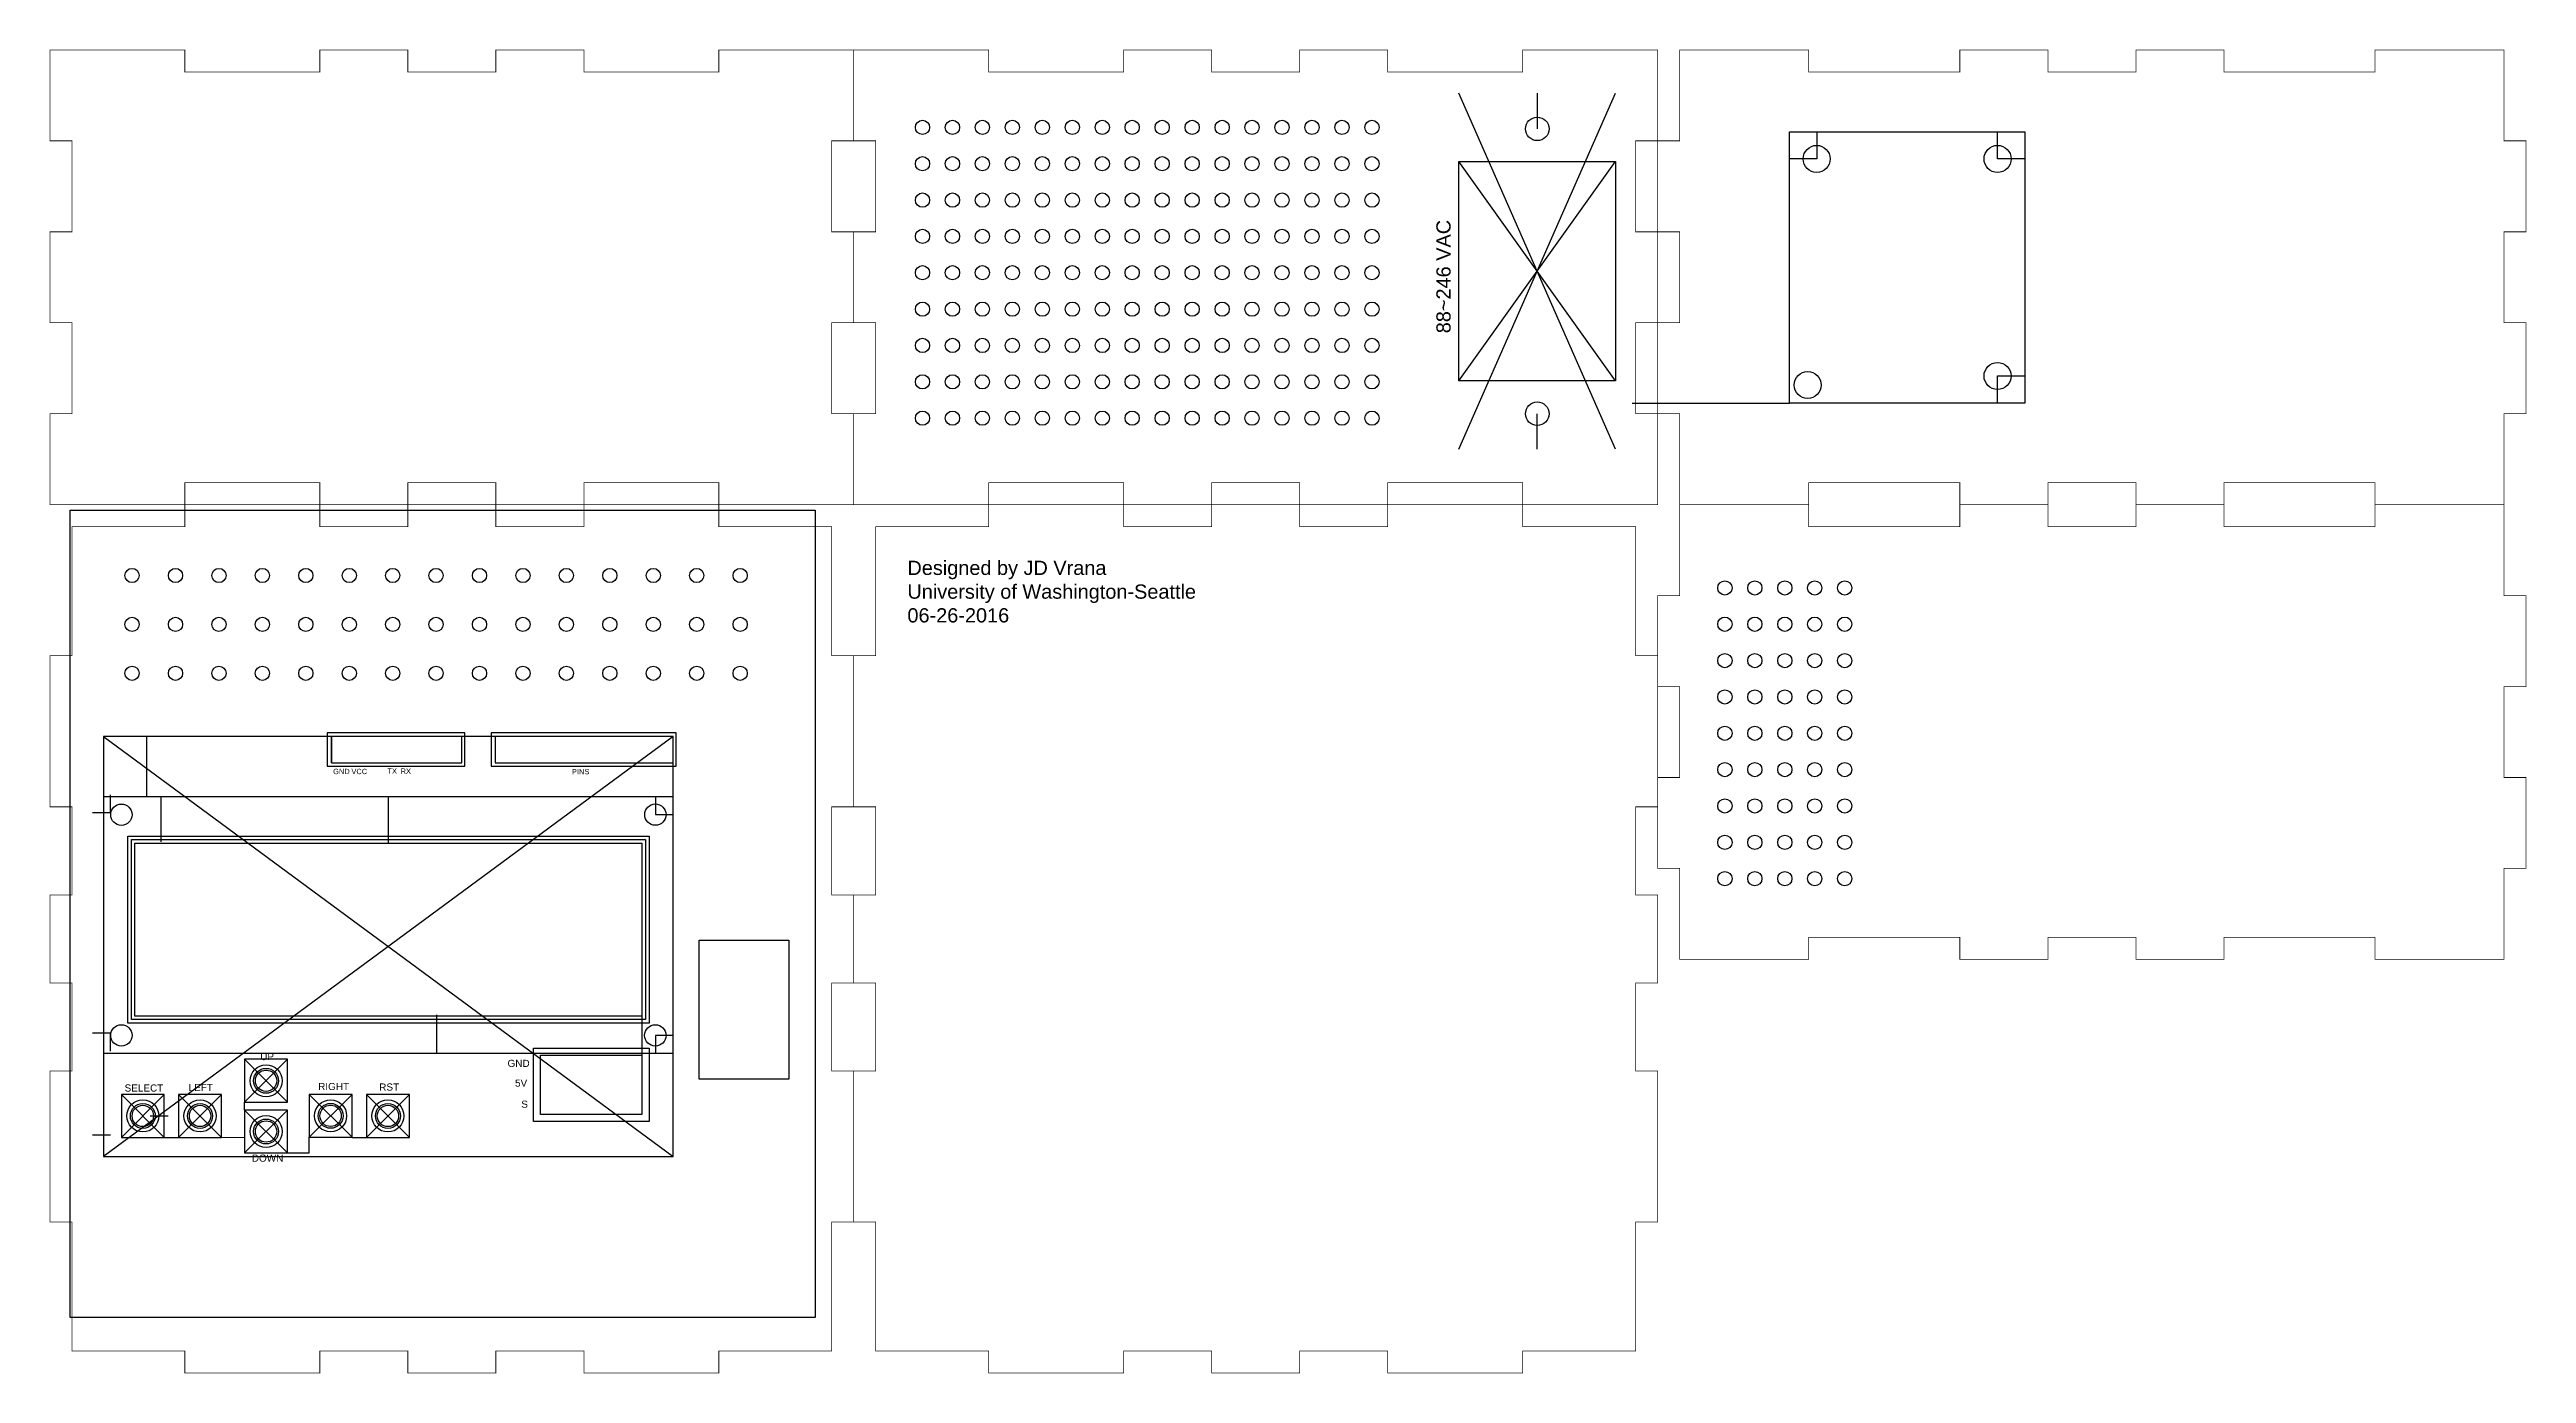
# Model space of a CAD drawing. Header units: inches. Extents: x 2.8 to 51.6, y -3 to 63.
# Drawn here: x 16.86 to 51.64, y 44.37 to 62.96 of the extents above; entities that cross this region are included whole.
import ezdxf

# ---------------------------------------------------------------- set-up
doc = ezdxf.new("R2010")
doc.units = ezdxf.units.IN
doc.header["$MEASUREMENT"] = 0
doc.layers.get('0').update_dxf_attribs({"color": 6})
for name, color, linetype in [('Cut', 1, 'Continuous'), ('Engrave', 2, 'Continuous'), ('Silk', 7, 'Continuous')]:
    doc.layers.add(name, color=color, linetype=linetype)
doc.styles.get("Standard").update_dxf_attribs({"font": 'Arial.ttf'})

msp = doc.modelspace()

# ---------------------------------------------------------------- texts
at = {"layer": 'Engrave', "insert": (36.33454, 58.97339), "char_height": 0.2, "attachment_point": 1, "rotation": 90}
msp.add_mtext_dynamic_manual_height_columns('88~246 VAC', width=1.9433371, gutter_width=1, heights=[0], dxfattribs=at)
at = {"layer": 'Engrave', "attachment_point": 1}
for s, width, heights, insert, char_height in [('Designed by JD Vrana\\PUniversity of Washington-Seattle\\P06-26-2016', 5.5313132, [1.29648], (28.90668, 55.77908), 0.2), ('GND', 0.686976, [0], (20.84186, 52.85718, 8.96474), 0.075), ('VCC', 0.686976, [0], (21.09879, 52.85718, 8.96474), 0.075), ('TX', 0.686976, [0], (21.60453, 52.86303, 8.96474), 0.075), ('RX', 0.686976, [0], (21.78955, 52.86142, 8.96474), 0.075), ('PINS', 0.686976, [0], (24.19524, 52.85462, 8.96474), 0.075), ('UP', 0.686976, [0], (19.81781, 48.86635, 8.96474), 0.1), ('GND', 0.686976, [0], (23.29116, 48.77092, 8.96474), 0.1), ('SELECT', 0.6615324, [0.20346], (17.91403, 48.42457, 8.96474), 0.1), ('LEFT', 0.686976, [0], (18.81246, 48.43207, 8.96474), 0.1), ('RIGHT', 0.686976, [0], (20.63137, 48.44576, 8.96474), 0.1), ('RST', 0.686976, [0], (21.4894, 48.43803, 8.96474), 0.1), ('5V', 0.686976, [0], (23.39645, 48.49351, 8.96474), 0.1), ('S', 0.686976, [0], (23.48437, 48.19761, 8.96474), 0.1), ('DOWN', 0.686976, [0], (19.70022, 47.44018, 8.96474), 0.1)]:
    msp.add_mtext_dynamic_manual_height_columns(s, width=width, gutter_width=1, heights=heights, dxfattribs=dict(at, insert=insert, char_height=char_height))

# ---------------------------------------------------------------- blocks, each defined once
blk = doc.blocks.new('*U14')
blk.add_circle((0.038, 0.267), 0.1)
blk = doc.blocks.new('*U15')
at = {"layer": 'Cut', "color": 0, "linetype": 'ByBlock', "lineweight": -2, "transparency": 16777216}
for p in [(0, 0), (0.61, 0), (1.22, 0), (1.83, 0), (2.44, 0), (3.05, 0), (3.66, 0), (4.269, 0), (4.879, 0), (5.489, 0), (6.099, 0), (6.709, 0), (7.319, 0), (7.929, 0), (8.539, 0), (0, -0.686), (0.61, -0.686), (1.22, -0.686), (1.83, -0.686), (2.44, -0.686), (3.05, -0.686), (3.66, -0.686), (4.269, -0.686), (4.879, -0.686), (5.489, -0.686), (6.099, -0.686), (6.709, -0.686), (7.319, -0.686), (7.929, -0.686), (8.539, -0.686), (0, -1.372), (0.61, -1.372), (1.22, -1.372), (1.83, -1.372), (2.44, -1.372), (3.05, -1.372), (3.66, -1.372), (4.269, -1.372), (4.879, -1.372), (5.489, -1.372), (6.099, -1.372), (6.709, -1.372), (7.319, -1.372), (7.929, -1.372), (8.539, -1.372)]:
    blk.add_blockref('*U14', p, dxfattribs=at)
blk = doc.blocks.new('*U16')
blk.add_circle((0.038, 0.267), 0.1)
blk = doc.blocks.new('*U18')
at = {"layer": 'Cut', "color": 0, "linetype": 'ByBlock', "lineweight": -2, "transparency": 16777216}
for p in [(0, 0), (0.421, 0), (0.842, 0), (1.262, 0), (1.683, 0), (2.104, 0), (2.525, 0), (2.945, 0), (3.366, 0), (3.787, 0), (4.208, 0), (4.628, 0), (5.049, 0), (5.47, 0), (5.891, 0), (6.312, 0), (0, -0.51), (0.421, -0.51), (0.842, -0.51), (1.262, -0.51), (1.683, -0.51), (2.104, -0.51), (2.525, -0.51), (2.945, -0.51), (3.366, -0.51), (3.787, -0.51), (4.208, -0.51), (4.628, -0.51), (5.049, -0.51), (5.47, -0.51), (5.891, -0.51), (6.312, -0.51), (0, -1.021), (0.421, -1.021), (0.842, -1.021), (1.262, -1.021), (1.683, -1.021), (2.104, -1.021), (2.525, -1.021), (2.945, -1.021), (3.366, -1.021), (3.787, -1.021), (4.208, -1.021), (4.628, -1.021), (5.049, -1.021), (5.47, -1.021), (5.891, -1.021), (6.312, -1.021), (0, -1.531), (0.421, -1.531), (0.842, -1.531), (1.262, -1.531), (1.683, -1.531), (2.104, -1.531), (2.525, -1.531), (2.945, -1.531), (3.366, -1.531), (3.787, -1.531), (4.208, -1.531), (4.628, -1.531), (5.049, -1.531), (5.47, -1.531), (5.891, -1.531), (6.312, -1.531), (0, -2.041), (0.421, -2.041), (0.842, -2.041), (1.262, -2.041), (1.683, -2.041), (2.104, -2.041), (2.525, -2.041), (2.945, -2.041), (3.366, -2.041), (3.787, -2.041), (4.208, -2.041), (4.628, -2.041), (5.049, -2.041), (5.47, -2.041), (5.891, -2.041), (6.312, -2.041), (0, -2.552), (0.421, -2.552), (0.842, -2.552), (1.262, -2.552), (1.683, -2.552), (2.104, -2.552), (2.525, -2.552), (2.945, -2.552), (3.366, -2.552), (3.787, -2.552), (4.208, -2.552), (4.628, -2.552), (5.049, -2.552), (5.47, -2.552), (5.891, -2.552), (6.312, -2.552), (0, -3.062), (0.421, -3.062), (0.842, -3.062), (1.262, -3.062), (1.683, -3.062), (2.104, -3.062), (2.525, -3.062), (2.945, -3.062), (3.366, -3.062), (3.787, -3.062), (4.208, -3.062), (4.628, -3.062), (5.049, -3.062), (5.47, -3.062), (5.891, -3.062), (6.312, -3.062), (0, -3.573), (0.421, -3.573), (0.842, -3.573), (1.262, -3.573), (1.683, -3.573), (2.104, -3.573), (2.525, -3.573), (2.945, -3.573), (3.366, -3.573), (3.787, -3.573), (4.208, -3.573), (4.628, -3.573), (5.049, -3.573), (5.47, -3.573), (5.891, -3.573), (6.312, -3.573), (0, -4.083), (0.421, -4.083), (0.842, -4.083), (1.262, -4.083), (1.683, -4.083), (2.104, -4.083), (2.525, -4.083), (2.945, -4.083), (3.366, -4.083), (3.787, -4.083), (4.208, -4.083), (4.628, -4.083), (5.049, -4.083), (5.47, -4.083), (5.891, -4.083), (6.312, -4.083)]:
    blk.add_blockref('*U16', p, dxfattribs=at)
blk = doc.blocks.new('*U19')
blk.add_circle((0.038, 0.267), 0.1)
blk = doc.blocks.new('*U21')
at = {"layer": 'Cut', "color": 0, "linetype": 'ByBlock', "lineweight": -2, "transparency": 16777216}
for p in [(0, 0), (0.421, 0), (0.842, 0), (1.262, 0), (1.683, 0), (0, -0.51), (0.421, -0.51), (0.842, -0.51), (1.262, -0.51), (1.683, -0.51), (0, -1.021), (0.421, -1.021), (0.842, -1.021), (1.262, -1.021), (1.683, -1.021), (0, -1.531), (0.421, -1.531), (0.842, -1.531), (1.262, -1.531), (1.683, -1.531), (0, -2.041), (0.421, -2.041), (0.842, -2.041), (1.262, -2.041), (1.683, -2.041), (0, -2.552), (0.421, -2.552), (0.842, -2.552), (1.262, -2.552), (1.683, -2.552), (0, -3.062), (0.421, -3.062), (0.842, -3.062), (1.262, -3.062), (1.683, -3.062), (0, -3.573), (0.421, -3.573), (0.842, -3.573), (1.262, -3.573), (1.683, -3.573), (0, -4.083), (0.421, -4.083), (0.842, -4.083), (1.262, -4.083), (1.683, -4.083)]:
    blk.add_blockref('*U19', p, dxfattribs=at)

# ---------------------------------------------------------------- linework, layer by layer
for p, q in [((36.65172, 57.34342, 6.69957), (38.85172, 62.34342, 6.69957)), ((38.85172, 57.34342, 6.69957), (36.65172, 62.34342, 6.69957)), ((37.75172, 62.34342, 6.69957), (37.75172, 61.84342, 6.69957)), ((36.65172, 58.30342, 6.69957), (38.85172, 61.38342, 6.69957)), ((38.85172, 58.30342, 6.69957), (36.65172, 61.38342, 6.69957)), ((37.75172, 57.34342, 6.69957), (37.75172, 57.84342, 6.69957)), ((39.08477, 57.99245, 4.48237), (41.29477, 57.99245, 4.48237))]:
    msp.add_line(p, q)
at = {"elevation": 4.48237}
for points in [[(41.29477, 57.99245), (41.29477, 61.80245), (44.59677, 61.80245), (44.59677, 57.99245)], [(41.29477, 61.80245), (41.67577, 61.80245), (41.67577, 61.42145), (41.29477, 61.42145)], [(44.59677, 61.80245), (44.59677, 61.42145), (44.21577, 61.42145), (44.21577, 61.80245)], [(44.59677, 57.99245), (44.21577, 57.99245), (44.21577, 58.37345), (44.59677, 58.37345)]]:
    msp.add_lwpolyline(points, close=True, dxfattribs=at)
msp.add_lwpolyline([(17.14803, 56.4887), (27.61147, 56.4887), (27.61147, 45.15305), (17.14803, 45.15305)], close=True)
at = {"layer": 'Cut', "elevation": 4.48237}
for points in [[(16.86477, 62.95245, 0.0103, 0.0103, 0), (18.75997, 62.95245, 0.0103, 0.0103, 0), (18.75997, 62.64345, 0.0103, 0.0103, 0), (20.65518, 62.64345, 0.0103, 0.0103, 0), (20.65518, 62.95245, 0.0103, 0.0103, 0), (21.89116, 62.95245, 0.0103, 0.0103, 0), (21.89116, 62.64345, 0.0103, 0.0103, 0), (23.1272, 62.64345, 0.0103, 0.0103, 0), (23.1272, 62.95245, 0.0103, 0.0103, 0), (24.36317, 62.95245, 0.0103, 0.0103, 0), (24.36317, 62.64345, 0.0103, 0.0103, 0), (26.25838, 62.64345, 0.0103, 0.0103, 0), (26.25838, 62.95245, 0.0103, 0.0103, 0), (28.15357, 62.95245, 0.0103, 0.0103, 0), (28.15357, 61.67525, 0.0103, 0.0103, 0), (27.84457, 61.67525, 0.0103, 0.0103, 0), (27.84457, 60.39805, 0.0103, 0.0103, 0), (28.15357, 60.39805, 0.0103, 0.0103, 0), (28.15357, 59.12085, 0.0103, 0.0103, 0), (27.84457, 59.12085, 0.0103, 0.0103, 0), (27.84457, 57.84365, 0.0103, 0.0103, 0), (28.15357, 57.84365, 0.0103, 0.0103, 0), (28.15357, 56.56645, 0.0103, 0.0103, 0), (26.25838, 56.56645, 0.0103, 0.0103, 0), (26.25838, 56.87545, 0.0103, 0.0103, 0), (24.36317, 56.87545, 0.0103, 0.0103, 0), (24.36317, 56.56645, 0.0103, 0.0103, 0), (23.1272, 56.56645, 0.0103, 0.0103, 0), (23.1272, 56.87545, 0.0103, 0.0103, 0), (21.89116, 56.87545, 0.0103, 0.0103, 0), (21.89116, 56.56645, 0.0103, 0.0103, 0), (20.65518, 56.56645, 0.0103, 0.0103, 0), (20.65518, 56.87545, 0.0103, 0.0103, 0), (18.75997, 56.87545, 0.0103, 0.0103, 0), (18.75997, 56.56645, 0.0103, 0.0103, 0), (16.86477, 56.56645, 0.0103, 0.0103, 0), (16.86477, 57.84365, 0.0103, 0.0103, 0), (17.17379, 57.84365, 0.0103, 0.0103, 0), (17.17379, 59.12085, 0.0103, 0.0103, 0), (16.86477, 59.12085, 0.0103, 0.0103, 0), (16.86477, 60.39805, 0.0103, 0.0103, 0), (17.17379, 60.39805, 0.0103, 0.0103, 0), (17.17379, 61.67525, 0.0103, 0.0103, 0), (16.86477, 61.67525, 0.0103, 0.0103, 0), (16.86477, 62.95245, 0.0103, 0.0103, 0)], [(28.15357, 62.95245, 0.0103, 0.0103, 0), (30.04877, 62.95245, 0.0103, 0.0103, 0), (30.04877, 62.64345, 0.0103, 0.0103, 0), (31.94397, 62.64345, 0.0103, 0.0103, 0), (31.94397, 62.95245, 0.0103, 0.0103, 0), (33.17997, 62.95245, 0.0103, 0.0103, 0), (33.17997, 62.64345, 0.0103, 0.0103, 0), (34.41597, 62.64345, 0.0103, 0.0103, 0), (34.41597, 62.95245, 0.0103, 0.0103, 0), (35.65197, 62.95245, 0.0103, 0.0103, 0), (35.65197, 62.64345, 0.0103, 0.0103, 0), (37.54717, 62.64345, 0.0103, 0.0103, 0), (37.54717, 62.95245, 0.0103, 0.0103, 0), (39.44237, 62.95245, 0.0103, 0.0103, 0), (39.44237, 61.67525, 0.0103, 0.0103, 0), (39.13337, 61.67525, 0.0103, 0.0103, 0), (39.13337, 60.39805, 0.0103, 0.0103, 0), (39.44237, 60.39805, 0.0103, 0.0103, 0), (39.44237, 59.12085, 0.0103, 0.0103, 0), (39.13337, 59.12085, 0.0103, 0.0103, 0), (39.13337, 57.84365, 0.0103, 0.0103, 0), (39.44237, 57.84365, 0.0103, 0.0103, 0), (39.44237, 56.56645, 0.0103, 0.0103, 0), (37.54717, 56.56645, 0.0103, 0.0103, 0), (37.54717, 56.87545, 0.0103, 0.0103, 0), (35.65197, 56.87545, 0.0103, 0.0103, 0), (35.65197, 56.56645, 0.0103, 0.0103, 0), (34.41597, 56.56645, 0.0103, 0.0103, 0), (34.41597, 56.87545, 0.0103, 0.0103, 0), (33.17997, 56.87545, 0.0103, 0.0103, 0), (33.17997, 56.56645, 0.0103, 0.0103, 0), (31.94397, 56.56645, 0.0103, 0.0103, 0), (31.94397, 56.87545, 0.0103, 0.0103, 0), (30.04877, 56.87545, 0.0103, 0.0103, 0), (30.04877, 56.56645, 0.0103, 0.0103, 0), (28.15357, 56.56645, 0.0103, 0.0103, 0), (28.15357, 57.84365, 0.0103, 0.0103, 0), (28.46257, 57.84365, 0.0103, 0.0103, 0), (28.46257, 59.12085, 0.0103, 0.0103, 0), (28.15357, 59.12085, 0.0103, 0.0103, 0), (28.15357, 60.39805, 0.0103, 0.0103, 0), (28.46257, 60.39805, 0.0103, 0.0103, 0), (28.46257, 61.67525, 0.0103, 0.0103, 0), (28.15357, 61.67525, 0.0103, 0.0103, 0), (28.15357, 62.95245, 0.0103, 0.0103, 0)], [(39.75137, 62.95245, 0.0103, 0.0103, 0), (41.56417, 62.95245, 0.0103, 0.0103, 0), (41.56417, 62.64345, 0.0103, 0.0103, 0), (43.68597, 62.64345, 0.0103, 0.0103, 0), (43.68597, 62.95245, 0.0103, 0.0103, 0), (44.92197, 62.95245, 0.0103, 0.0103, 0), (44.92197, 62.64345, 0.0103, 0.0103, 0), (46.15797, 62.64345, 0.0103, 0.0103, 0), (46.15797, 62.95245, 0.0103, 0.0103, 0), (47.39397, 62.95245, 0.0103, 0.0103, 0), (47.39397, 62.64345, 0.0103, 0.0103, 0), (49.51577, 62.64345, 0.0103, 0.0103, 0), (49.51577, 62.95245, 0.0103, 0.0103, 0), (51.32857, 62.95245, 0.0103, 0.0103, 0), (51.32857, 61.67525, 0.0103, 0.0103, 0), (51.63757, 61.67525, 0.0103, 0.0103, 0), (51.63757, 60.39805, 0.0103, 0.0103, 0), (51.32857, 60.39805, 0.0103, 0.0103, 0), (51.32857, 59.12085, 0.0103, 0.0103, 0), (51.63757, 59.12085, 0.0103, 0.0103, 0), (51.63757, 57.84365, 0.0103, 0.0103, 0), (51.32857, 57.84365, 0.0103, 0.0103, 0), (51.32857, 56.56645, 0.0103, 0.0103, 0), (49.51577, 56.56645, 0.0103, 0.0103, 0), (49.51577, 56.87545, 0.0103, 0.0103, 0), (47.39397, 56.87545, 0.0103, 0.0103, 0), (47.39397, 56.56645, 0.0103, 0.0103, 0), (46.15797, 56.56645, 0.0103, 0.0103, 0), (46.15797, 56.87545, 0.0103, 0.0103, 0), (44.92197, 56.87545, 0.0103, 0.0103, 0), (44.92197, 56.56645, 0.0103, 0.0103, 0), (43.68597, 56.56645, 0.0103, 0.0103, 0), (43.68597, 56.87545, 0.0103, 0.0103, 0), (41.56417, 56.87545, 0.0103, 0.0103, 0), (41.56417, 56.56645, 0.0103, 0.0103, 0), (39.75137, 56.56645, 0.0103, 0.0103, 0), (39.75137, 57.84365, 0.0103, 0.0103, 0), (39.44237, 57.84365, 0.0103, 0.0103, 0), (39.44237, 59.12085, 0.0103, 0.0103, 0), (39.75137, 59.12085, 0.0103, 0.0103, 0), (39.75137, 60.39805, 0.0103, 0.0103, 0), (39.44237, 60.39805, 0.0103, 0.0103, 0), (39.44237, 61.67525, 0.0103, 0.0103, 0), (39.75137, 61.67525, 0.0103, 0.0103, 0), (39.75137, 62.95245, 0.0103, 0.0103, 0)], [(17.17379, 56.25745, 0.0103, 0.0103, 0), (18.75997, 56.25745, 0.0103, 0.0103, 0), (18.75997, 56.56645, 0.0103, 0.0103, 0), (20.65518, 56.56645, 0.0103, 0.0103, 0), (20.65518, 56.25745, 0.0103, 0.0103, 0), (21.89116, 56.25745, 0.0103, 0.0103, 0), (21.89116, 56.56645, 0.0103, 0.0103, 0), (23.1272, 56.56645, 0.0103, 0.0103, 0), (23.1272, 56.25745, 0.0103, 0.0103, 0), (24.36317, 56.25745, 0.0103, 0.0103, 0), (24.36317, 56.56645, 0.0103, 0.0103, 0), (26.25838, 56.56645, 0.0103, 0.0103, 0), (26.25838, 56.25745, 0.0103, 0.0103, 0), (27.84457, 56.25745, 0.0103, 0.0103, 0), (27.84457, 54.44465, 0.0103, 0.0103, 0), (28.15357, 54.44465, 0.0103, 0.0103, 0), (28.15357, 52.32285, 0.0103, 0.0103, 0), (27.84457, 52.32285, 0.0103, 0.0103, 0), (27.84457, 51.08682, 0.0103, 0.0103, 0), (28.15357, 51.08682, 0.0103, 0.0103, 0), (28.15357, 49.85084, 0.0103, 0.0103, 0), (27.84457, 49.85084, 0.0103, 0.0103, 0), (27.84457, 48.61486, 0.0103, 0.0103, 0), (28.15357, 48.61486, 0.0103, 0.0103, 0), (28.15357, 46.49305, 0.0103, 0.0103, 0), (27.84457, 46.49305, 0.0103, 0.0103, 0), (27.84457, 44.68022, 0.0103, 0.0103, 0), (26.25838, 44.68022, 0.0103, 0.0103, 0), (26.25838, 44.37125, 0.0103, 0.0103, 0), (24.36317, 44.37125, 0.0103, 0.0103, 0), (24.36317, 44.68022, 0.0103, 0.0103, 0), (23.1272, 44.68022, 0.0103, 0.0103, 0), (23.1272, 44.37125, 0.0103, 0.0103, 0), (21.89116, 44.37125, 0.0103, 0.0103, 0), (21.89116, 44.68022, 0.0103, 0.0103, 0), (20.65518, 44.68022, 0.0103, 0.0103, 0), (20.65518, 44.37125, 0.0103, 0.0103, 0), (18.75997, 44.37125, 0.0103, 0.0103, 0), (18.75997, 44.68022, 0.0103, 0.0103, 0), (17.17379, 44.68022, 0.0103, 0.0103, 0), (17.17379, 46.49305, 0.0103, 0.0103, 0), (16.86477, 46.49305, 0.0103, 0.0103, 0), (16.86477, 48.61486, 0.0103, 0.0103, 0), (17.17379, 48.61486, 0.0103, 0.0103, 0), (17.17379, 49.85084, 0.0103, 0.0103, 0), (16.86477, 49.85084, 0.0103, 0.0103, 0), (16.86477, 51.08682, 0.0103, 0.0103, 0), (17.17379, 51.08682, 0.0103, 0.0103, 0), (17.17379, 52.32285, 0.0103, 0.0103, 0), (16.86477, 52.32285, 0.0103, 0.0103, 0), (16.86477, 54.44465, 0.0103, 0.0103, 0), (17.17379, 54.44465, 0.0103, 0.0103, 0), (17.17379, 56.25745, 0.0103, 0.0103, 0)], [(28.46257, 56.25745, 0.0103, 0.0103, 0), (30.04877, 56.25745, 0.0103, 0.0103, 0), (30.04877, 56.56645, 0.0103, 0.0103, 0), (31.94397, 56.56645, 0.0103, 0.0103, 0), (31.94397, 56.25745, 0.0103, 0.0103, 0), (33.17997, 56.25745, 0.0103, 0.0103, 0), (33.17997, 56.56645, 0.0103, 0.0103, 0), (34.41597, 56.56645, 0.0103, 0.0103, 0), (34.41597, 56.25745, 0.0103, 0.0103, 0), (35.65197, 56.25745, 0.0103, 0.0103, 0), (35.65197, 56.56645, 0.0103, 0.0103, 0), (37.54717, 56.56645, 0.0103, 0.0103, 0), (37.54717, 56.25745, 0.0103, 0.0103, 0), (39.13337, 56.25745, 0.0103, 0.0103, 0), (39.13337, 54.44465, 0.0103, 0.0103, 0), (39.44237, 54.44465, 0.0103, 0.0103, 0), (39.44237, 52.32285, 0.0103, 0.0103, 0), (39.13337, 52.32285, 0.0103, 0.0103, 0), (39.13337, 51.08682, 0.0103, 0.0103, 0), (39.44237, 51.08682, 0.0103, 0.0103, 0), (39.44237, 49.85084, 0.0103, 0.0103, 0), (39.13337, 49.85084, 0.0103, 0.0103, 0), (39.13337, 48.61486, 0.0103, 0.0103, 0), (39.44237, 48.61486, 0.0103, 0.0103, 0), (39.44237, 46.49305, 0.0103, 0.0103, 0), (39.13337, 46.49305, 0.0103, 0.0103, 0), (39.13337, 44.68022, 0.0103, 0.0103, 0), (37.54717, 44.68022, 0.0103, 0.0103, 0), (37.54717, 44.37125, 0.0103, 0.0103, 0), (35.65197, 44.37125, 0.0103, 0.0103, 0), (35.65197, 44.68022, 0.0103, 0.0103, 0), (34.41597, 44.68022, 0.0103, 0.0103, 0), (34.41597, 44.37125, 0.0103, 0.0103, 0), (33.17997, 44.37125, 0.0103, 0.0103, 0), (33.17997, 44.68022, 0.0103, 0.0103, 0), (31.94397, 44.68022, 0.0103, 0.0103, 0), (31.94397, 44.37125, 0.0103, 0.0103, 0), (30.04877, 44.37125, 0.0103, 0.0103, 0), (30.04877, 44.68022, 0.0103, 0.0103, 0), (28.46257, 44.68022, 0.0103, 0.0103, 0), (28.46257, 46.49305, 0.0103, 0.0103, 0), (28.15357, 46.49305, 0.0103, 0.0103, 0), (28.15357, 48.61486, 0.0103, 0.0103, 0), (28.46257, 48.61486, 0.0103, 0.0103, 0), (28.46257, 49.85084, 0.0103, 0.0103, 0), (28.15357, 49.85084, 0.0103, 0.0103, 0), (28.15357, 51.08682, 0.0103, 0.0103, 0), (28.46257, 51.08682, 0.0103, 0.0103, 0), (28.46257, 52.32285, 0.0103, 0.0103, 0), (28.15357, 52.32285, 0.0103, 0.0103, 0), (28.15357, 54.44465, 0.0103, 0.0103, 0), (28.46257, 54.44465, 0.0103, 0.0103, 0), (28.46257, 56.25745, 0.0103, 0.0103, 0)], [(39.75137, 56.56645, 0.0103, 0.0103, 0), (41.56417, 56.56645, 0.0103, 0.0103, 0), (41.56417, 56.25745, 0.0103, 0.0103, 0), (43.68597, 56.25745, 0.0103, 0.0103, 0), (43.68597, 56.56645, 0.0103, 0.0103, 0), (44.92197, 56.56645, 0.0103, 0.0103, 0), (44.92197, 56.25745, 0.0103, 0.0103, 0), (46.15797, 56.25745, 0.0103, 0.0103, 0), (46.15797, 56.56645, 0.0103, 0.0103, 0), (47.39397, 56.56645, 0.0103, 0.0103, 0), (47.39397, 56.25745, 0.0103, 0.0103, 0), (49.51577, 56.25745, 0.0103, 0.0103, 0), (49.51577, 56.56645, 0.0103, 0.0103, 0), (51.32857, 56.56645, 0.0103, 0.0103, 0), (51.32857, 55.28925, 0.0103, 0.0103, 0), (51.63757, 55.28925, 0.0103, 0.0103, 0), (51.63757, 54.01202, 0.0103, 0.0103, 0), (51.32857, 54.01202, 0.0103, 0.0103, 0), (51.32857, 52.73486, 0.0103, 0.0103, 0), (51.63757, 52.73486, 0.0103, 0.0103, 0), (51.63757, 51.45764, 0.0103, 0.0103, 0), (51.32857, 51.45764, 0.0103, 0.0103, 0), (51.32857, 50.18042, 0.0103, 0.0103, 0), (49.51577, 50.18042, 0.0103, 0.0103, 0), (49.51577, 50.48945, 0.0103, 0.0103, 0), (47.39397, 50.48945, 0.0103, 0.0103, 0), (47.39397, 50.18042, 0.0103, 0.0103, 0), (46.15797, 50.18042, 0.0103, 0.0103, 0), (46.15797, 50.48945, 0.0103, 0.0103, 0), (44.92197, 50.48945, 0.0103, 0.0103, 0), (44.92197, 50.18042, 0.0103, 0.0103, 0), (43.68597, 50.18042, 0.0103, 0.0103, 0), (43.68597, 50.48945, 0.0103, 0.0103, 0), (41.56417, 50.48945, 0.0103, 0.0103, 0), (41.56417, 50.18042, 0.0103, 0.0103, 0), (39.75137, 50.18042, 0.0103, 0.0103, 0), (39.75137, 51.45764, 0.0103, 0.0103, 0), (39.44237, 51.45764, 0.0103, 0.0103, 0), (39.44237, 52.73486, 0.0103, 0.0103, 0), (39.75137, 52.73486, 0.0103, 0.0103, 0), (39.75137, 54.01202, 0.0103, 0.0103, 0), (39.44237, 54.01202, 0.0103, 0.0103, 0), (39.44237, 55.28925, 0.0103, 0.0103, 0), (39.75137, 55.28925, 0.0103, 0.0103, 0), (39.75137, 56.56645, 0.0103, 0.0103, 0)]]:
    msp.add_lwpolyline(points, format="xyseb", close=True, dxfattribs=at)
at = {"layer": 'Cut'}
for points, elevation in [([(36.65172, 58.30342), (36.65172, 61.38342), (38.85172, 61.38342), (38.85172, 58.30342)], 6.69957), ([(20.7602, 52.89191), (22.6902, 52.89191), (22.6902, 53.36282), (20.7602, 53.36282)], 8.96474), ([(23.0602, 52.89191), (25.6602, 52.89191), (25.6602, 53.36282), (23.0602, 53.36282)], 8.96474), ([(18.00829, 51.86262), (25.22829, 51.86262), (25.22911, 49.33489), (18.00911, 49.33489)], 8.96474), ([(25.9812, 50.45224), (27.2412, 50.45224), (27.2412, 48.49924), (25.9812, 48.49924)], 4.48237), ([(23.65609, 48.93489), (25.27909, 48.93489), (25.27909, 47.90489), (23.65609, 47.90489)], 8.96474)]:
    msp.add_lwpolyline(points, close=True, dxfattribs=dict(at, elevation=elevation))
for centre, radius in [((37.75172, 61.84342, 6.69957), 0.165), ((41.67577, 61.42145, 4.48237), 0.1905), ((44.21577, 61.42145, 4.48237), 0.1905), ((41.54877, 58.24645, 4.48237), 0.1905), ((44.21577, 58.37345, 4.48237), 0.1905), ((37.75172, 57.84342, 6.69957), 0.165), ((17.8683, 52.21164, 8.96474), 0.15), ((25.3683, 52.21337, 8.96474), 0.15), ((17.8683, 49.11262, 8.96474), 0.15), ((25.36691, 49.11262, 8.96474), 0.15), ((19.9008, 48.47588, 8.96474), 0.225), ((18.1698, 47.98262, 8.96474), 0.225), ((18.9728, 47.98262, 8.96474), 0.225), ((20.8068, 47.98388, 8.96474), 0.225), ((21.61107, 47.98262, 8.96474), 0.225), ((19.9008, 47.76388, 8.96474), 0.225)]:
    msp.add_circle(centre, radius, dxfattribs=at)
at = {"layer": 'Silk'}
for p, q in [((17.6183, 53.31262, 8.96474), (25.6183, 47.41262, 8.96474)), ((25.6183, 53.31262, 8.96474), (17.6183, 47.41262, 8.96474)), ((18.22334, 53.31262, 8.96474), (18.22334, 52.46262, 8.96474)), ((20.8183, 52.94171, 8.96474), (20.8183, 53.31262, 8.96474)), ((22.6483, 52.94171, 8.96474), (22.6483, 53.31262, 8.96474)), ((23.1183, 53.31171, 8.96474), (23.1183, 52.94171, 8.96474)), ((20.8183, 52.94171, 8.96474), (22.6483, 52.94171, 8.96474)), ((23.1183, 52.94171, 8.96474), (25.6183, 52.94171, 8.96474)), ((17.4644, 52.2418, 9.89948), (17.7144, 52.2418, 9.89948)), ((17.7144, 52.2418, 9.89948), (17.7144, 52.4918, 9.89948)), ((18.42243, 52.46262, 8.96474), (18.42243, 51.83262, 8.96474)), ((21.6183, 51.81262, 8.96474), (21.6183, 52.46262, 8.96474)), ((25.3683, 52.46337, 8.96474), (25.3683, 52.21337, 8.96474)), ((25.3683, 52.21337, 8.96474), (25.6183, 52.21337, 8.96474)), ((22.29811, 48.86262, 8.96474), (22.29811, 49.40262, 8.96474)), ((17.7144, 49.14278, 9.89948), (17.4644, 49.14278, 9.89948)), ((17.7144, 48.89278, 9.89948), (17.7144, 49.14278, 9.89948)), ((25.17909, 49.38489, 8.96474), (25.17909, 48.83489, 8.96474)), ((25.61691, 49.11262, 8.96474), (25.36691, 49.11262, 8.96474)), ((25.36691, 49.11262, 8.96474), (25.36691, 48.86262, 8.96474)), ((19.5993, 48.77738, 8.96474), (20.2023, 48.17438, 8.96474)), ((20.2023, 48.77738, 8.96474), (19.5993, 48.17438, 8.96474)), ((17.8683, 48.28412, 8.96474), (18.4713, 47.68112, 8.96474)), ((18.4713, 48.28412, 8.96474), (17.8683, 47.68112, 8.96474)), ((18.6713, 48.28412, 8.96474), (19.2743, 47.68112, 8.96474)), ((19.2743, 48.28412, 8.96474), (18.6713, 47.68112, 8.96474)), ((19.5993, 48.06538, 8.96474), (19.5993, 48.17438, 8.96474)), ((19.5993, 48.06538, 8.96474), (20.2023, 47.46238, 8.96474)), ((20.2023, 48.06538, 8.96474), (19.5993, 47.46238, 8.96474)), ((20.5053, 48.28538, 8.96474), (21.1083, 47.68238, 8.96474)), ((21.1083, 48.28538, 8.96474), (20.5053, 47.68238, 8.96474)), ((21.30957, 48.28412, 8.96474), (21.91257, 47.68112, 8.96474)), ((21.91257, 48.28412, 8.96474), (21.30957, 47.68112, 8.96474)), ((17.7144, 47.71128, 9.89948), (17.4644, 47.71128, 9.89948)), ((18.52495, 47.97867, 9.89948), (18.27495, 47.97867, 9.89948)), ((18.4713, 47.68112, 8.96474), (18.6713, 47.68112, 8.96474)), ((19.2743, 47.68112, 8.96474), (19.5993, 47.68238, 8.96474)), ((19.5993, 47.68238, 8.96474), (19.5993, 47.46238, 8.96474)), ((20.5053, 47.46238, 8.96474), (20.5053, 47.68238, 8.96474)), ((21.10957, 47.68112, 8.96474), (21.30957, 47.68112, 8.96474)), ((20.2023, 47.46238, 8.96474), (20.5053, 47.46238, 8.96474))]:
    msp.add_line(p, q, dxfattribs=at)
at = {"layer": 'Silk', "elevation": 8.96474}
for points in [[(17.6183, 47.41262), (25.6183, 47.41262), (25.6183, 53.31262), (17.6183, 53.31262)], [(20.8183, 52.94171), (22.6483, 52.94171), (22.6483, 53.31262), (20.8183, 53.31262)], [(23.1183, 52.94171), (25.6183, 52.94171), (25.6183, 53.31262), (23.1183, 53.31262)], [(17.6183, 48.86262), (25.6183, 48.86262), (25.6183, 52.46262), (17.6183, 52.46262)], [(17.95827, 51.91262), (25.27827, 51.91262), (25.27913, 49.28489), (17.95913, 49.28489)], [(18.0583, 51.81262), (25.1783, 51.81262), (25.17909, 49.38489), (18.05909, 49.38489)], [(19.5993, 48.17438), (20.2023, 48.17438), (20.2023, 48.77738), (19.5993, 48.77738)], [(23.75609, 48.83489), (25.17909, 48.83489), (25.17909, 48.00489), (23.75609, 48.00489)], [(17.8683, 47.68112), (18.4713, 47.68112), (18.4713, 48.28412), (17.8683, 48.28412)], [(18.6713, 47.68112), (19.2743, 47.68112), (19.2743, 48.28412), (18.6713, 48.28412)], [(19.5993, 47.46238), (20.2023, 47.46238), (20.2023, 48.06538), (19.5993, 48.06538)], [(20.5053, 47.68238), (21.1083, 47.68238), (21.1083, 48.28538), (20.5053, 48.28538)], [(21.30957, 47.68112), (21.91257, 47.68112), (21.91257, 48.28412), (21.30957, 48.28412)]]:
    msp.add_lwpolyline(points, close=True, dxfattribs=at)
at = {"layer": 'Silk'}
for centre, radius in [((19.9008, 48.47588, 8.96474), 0.175), ((19.9008, 48.47588, 8.96474), 0.15), ((18.1698, 47.98262, 8.96474), 0.175), ((18.1698, 47.98262, 8.96474), 0.15), ((18.9728, 47.98262, 8.96474), 0.175), ((18.9728, 47.98262, 8.96474), 0.15), ((20.8068, 47.98388, 8.96474), 0.175), ((20.8068, 47.98388, 8.96474), 0.15), ((21.61107, 47.98262, 8.96474), 0.175), ((21.61107, 47.98262, 8.96474), 0.15), ((19.9008, 47.76388, 8.96474), 0.175), ((19.9008, 47.76388, 8.96474), 0.15)]:
    msp.add_circle(centre, radius, dxfattribs=at)

# ---------------------------------------------------------------- block references
at = {"layer": 'Cut'}
for name, p in [('*U18', (29.08011, 61.59722)), ('*U15', (17.9808, 55.30425)), ('*U21', (40.34834, 55.13058))]:
    msp.add_blockref(name, p, dxfattribs=at)

msp.set_redraw_order([(e.dxf.handle, doc.entitydb.next_handle()) for e in msp.query("TEXT MTEXT ATTDEF DIMENSION ARC_DIMENSION")])  # texts and dimensions are drawn at this point

doc.saveas('drawing.dxf')
